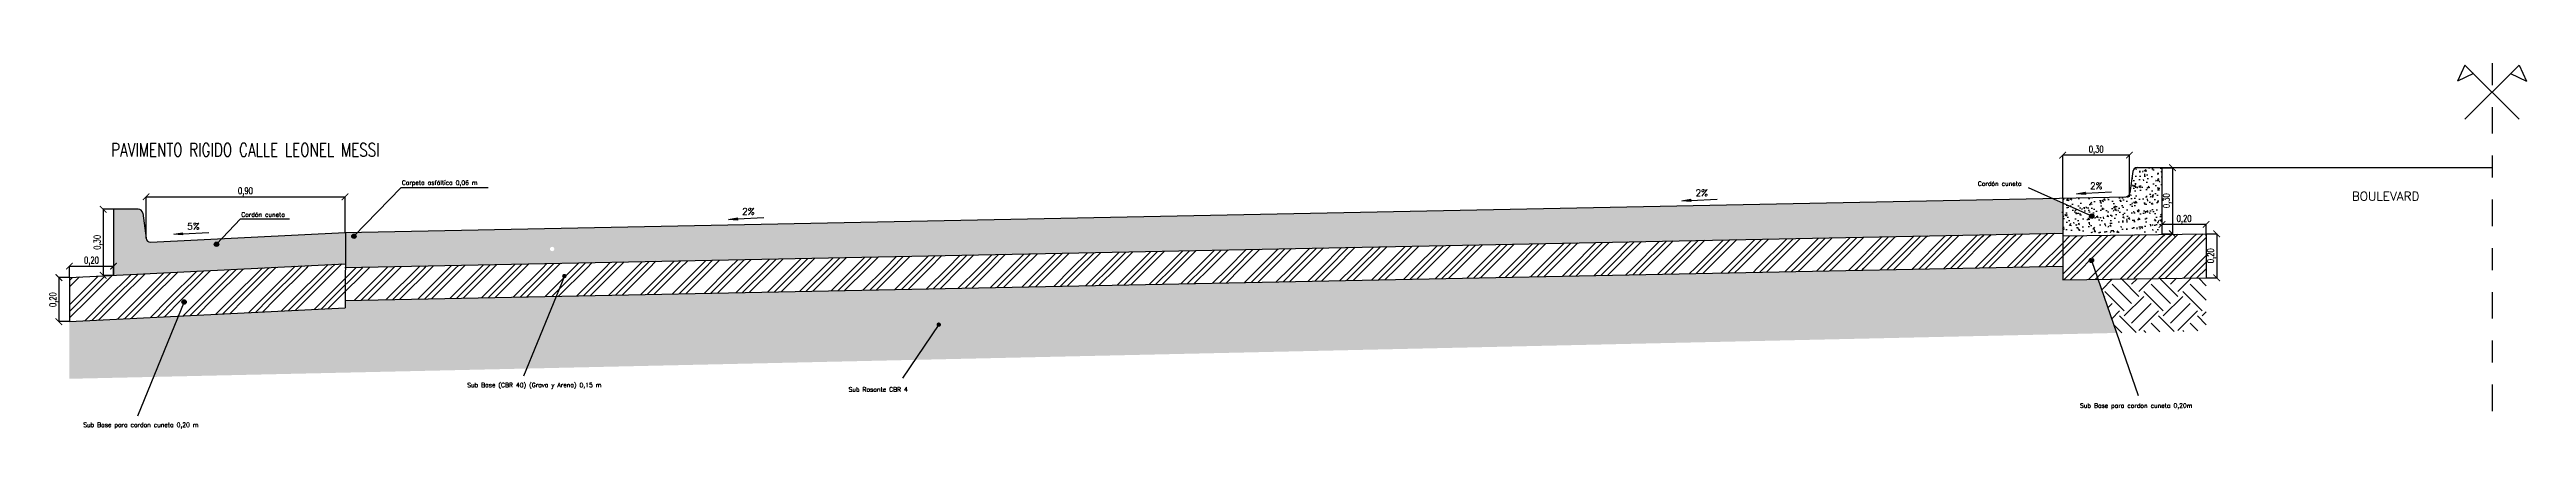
# Model space of a CAD drawing. Header units: metres. Extents: x 2615496 to 2632651, y 4927671 to 4929056.
# Drawn here: x 2629401.91 to 2629413.15, y 4928256.63 to 4928258.35 of the extents above; entities that cross this region are included whole.
import ezdxf

# ---------------------------------------------------------------- set-up
doc = ezdxf.new("R2010")
doc.units = ezdxf.units.M
doc.header["$MEASUREMENT"] = 0
doc.linetypes.add('CENTRO2', pattern=[0.9, 0.6, -0.1, 0.1, -0.1])
for name, color, linetype in [('Detalle Hach detalle', 131, 'Continuous'), ('Detalle Separacion', 160, 'Continuous'), ('Detalle Texto', 51, 'Continuous'), ('Vereda', 3, 'Continuous')]:
    doc.layers.add(name, color=color, linetype=linetype)
doc.styles.add('ROMANS', font='romans.shx', dxfattribs={"width": 0.75})
doc.styles.get("Standard").update_dxf_attribs({"font": 'CALIBRI.TTF'})
doc.dimstyles.new('cotas urbano', dxfattribs={"dimtxt": 0.03, "dimasz": 0.03, "dimexe": 0, "dimexo": 0, "dimgap": 0.005, "dimtad": 1, "dimzin": 0, "dimtxsty": 'ROMANS', "dimblk": 'ARCHTICK', "dimcen": 1, "dimclrd": 256, "dimclre": 256, "dimclrt": 256, "dimaunit": 1, "dimadec": 3, "dimazin": 0, "dimtfac": 1, "dimtix": 1, "dimtmove": 0, "dimatfit": 3, "dimldrblk": 'OBLIQUE', "dimfxl": 0, "dimlwd": -1, "dimlwe": -1, "dimarcsym": 0})
pattern_1 = [(45, (0, 0), (0.1414213562373, -9e-18), [0.2]), (45, (0.03, 0), (0.1414213562373, -9e-18), [0.2]), (45, (0.06, 0), (0.1414213562373, -9e-18), [0.2])]
pattern_2 = [(45, (0, 0), (1e-17, 0.1767766952966), [0.125, -0.125]), (45, (-0.03315, 0.03315), (1e-17, 0.1767766952966), [0.125, -0.125]), (45, (-0.06629, 0.06629), (1e-17, 0.1767766952966), [0.125, -0.125]), (135, (-0.06629, 0.08839), (-0.1767766952966, 3e-17), [0.125, -0.125]), (135, (-0.03315, 0.12153), (-0.1767766952966, 3e-17), [0.125, -0.125]), (135, (1e-17, 0.15468), (-0.1767766952966, 3e-17), [0.125, -0.125])]

msp = doc.modelspace()

# ---------------------------------------------------------------- texts
at = {"layer": 'Detalle Texto', "insert": (2629402.1852, 4928257.92908), "char_height": 0.06, "attachment_point": 1, "style": 'ROMANS'}
msp.add_mtext_dynamic_manual_height_columns('PAVIMENTO RIGIDO CALLE LEONEL MESSI', width=2.2245187, gutter_width=12.5, heights=[0], dxfattribs=at)
at = {"layer": 'Detalle Texto'}
for s, width, insert, char_height, attachment_point in [('{\\Fromans|c0;Carpeta asfáltica 0,06 m}', 0.6565898, (2629403.50506, 4928257.75996), 0.02, 1), ('{\\Fromans|c0;2%}', 0.0719369, (2629409.37783, 4928257.71824), 0.03, 1), ('{\\Fromans|c0;Cordón cuneta}', 0.3355792, (2629410.65982, 4928257.75583), 0.02, 1), ('{\\Fromans|c0;2%}', 0.0719369, (2629411.16907, 4928257.75071), 0.03, 1), ('{\\Fromans|c0;BOULEVARD}', 0.8584807, (2629412.66436, 4928257.70842), 0.04, 3), ('{\\Fromans|c0;Cordón cuneta}', 0.3355792, (2629402.776, 4928257.61516), 0.02, 1), ('{\\Fromans|c0;2%}', 0.0719369, (2629405.04985, 4928257.63415), 0.03, 1), ('{\\Fromans|c0;5%}', 0.0719369, (2629402.53041, 4928257.5668), 0.03, 1), ('{\\Fromans|c0;Sub Base (CBR 40) (Grava y Arena) 0,15 m}', 0.8584807, (2629403.80168, 4928256.84094), 0.02, 1), ('{\\Fromans|c0;Sub Rasante CBR 4}', 0.8584807, (2629405.533, 4928256.82095), 0.02, 1), ('{\\Fromans|c0;Sub Base para cordon cuneta 0,20m}', 0.8584807, (2629411.6335, 4928256.74772), 0.02, 3), ('{\\Fromans|c0;Sub Base para cordon cuneta 0,20 m}', 0.8584807, (2629402.05831, 4928256.66044), 0.02, 1)]:
    msp.add_mtext_dynamic_manual_height_columns(s, width=width, gutter_width=12.5, heights=[0], dxfattribs=dict(at, insert=insert, char_height=char_height, attachment_point=attachment_point))

# ---------------------------------------------------------------- blocks, each defined once
blk = doc.blocks.new('_ArchTick')
at = {"color": 0, "linetype": 'ByBlock', "const_width": 0.15}
blk.add_lwpolyline([(-0.5, -0.5), (0.5, 0.5)], dxfattribs=at)
blk = doc.blocks.new('*D37')
at = {"layer": 'Defpoints', "color": 0}
for p in [(2629401.996, 4928257.319), (2629401.948, 4928257.119), (2629401.996, 4928257.119)]:
    blk.add_point(p, dxfattribs=at)
at = {"layer": 'Detalle Texto'}
for p, q in [((2629401.996, 4928257.319), (2629401.948, 4928257.319)), ((2629401.948, 4928257.319), (2629401.948, 4928257.119)), ((2629401.996, 4928257.119), (2629401.948, 4928257.119))]:
    blk.add_line(p, q, dxfattribs=at)
at = {"layer": 'Detalle Texto', "xscale": 0.03, "yscale": 0.03, "zscale": 0.03}
for p, rotation in [((2629401.948, 4928257.319), 90), ((2629401.948, 4928257.119), 270)]:
    blk.add_blockref('_ArchTick', p, dxfattribs=dict(at, rotation=rotation))
at = {"layer": 'Detalle Texto', "insert": (2629401.925, 4928257.219), "char_height": 0.03, "attachment_point": 5, "rotation": 90, "style": 'ROMANS'}
blk.add_mtext('0,20', dxfattribs=at)
blk = doc.blocks.new('_Oblique')
at = {"color": 0, "linetype": 'ByBlock', "lineweight": -2}
blk.add_line((-0.5, -0.5), (0.5, 0.5), dxfattribs=at)
blk = doc.blocks.new('*D38')
at = {"layer": 'Defpoints', "color": 0}
for p in [(2629402.196, 4928257.371), (2629401.996, 4928257.319), (2629402.196, 4928257.329)]:
    blk.add_point(p, dxfattribs=at)
at = {"layer": 'Detalle Texto'}
for p, q in [((2629401.996, 4928257.319), (2629401.996, 4928257.371)), ((2629401.996, 4928257.371), (2629402.196, 4928257.371)), ((2629402.196, 4928257.329), (2629402.196, 4928257.371))]:
    blk.add_line(p, q, dxfattribs=at)
at = {"layer": 'Detalle Texto', "xscale": 0.03, "yscale": 0.03, "zscale": 0.03, "rotation": 180}
blk.add_blockref('_ArchTick', (2629401.996, 4928257.371), dxfattribs=at)
at = {"layer": 'Detalle Texto', "xscale": 0.03, "yscale": 0.03, "zscale": 0.03}
blk.add_blockref('_ArchTick', (2629402.196, 4928257.371), dxfattribs=at)
at = {"layer": 'Detalle Texto', "insert": (2629402.096, 4928257.394), "char_height": 0.03, "attachment_point": 5, "style": 'ROMANS'}
blk.add_mtext('0,20', dxfattribs=at)
blk = doc.blocks.new('*D39')
at = {"layer": 'Defpoints', "color": 0}
for p in [(2629402.196, 4928257.629), (2629402.149, 4928257.329), (2629402.196, 4928257.329)]:
    blk.add_point(p, dxfattribs=at)
at = {"layer": 'Detalle Texto'}
for p, q in [((2629402.196, 4928257.629), (2629402.149, 4928257.629)), ((2629402.149, 4928257.629), (2629402.149, 4928257.329)), ((2629402.196, 4928257.329), (2629402.149, 4928257.329))]:
    blk.add_line(p, q, dxfattribs=at)
at = {"layer": 'Detalle Texto', "xscale": 0.03, "yscale": 0.03, "zscale": 0.03}
for p, rotation in [((2629402.149, 4928257.629), 90), ((2629402.149, 4928257.329), 270)]:
    blk.add_blockref('_ArchTick', p, dxfattribs=dict(at, rotation=rotation))
at = {"layer": 'Detalle Texto', "insert": (2629402.126, 4928257.479), "char_height": 0.03, "attachment_point": 5, "rotation": 90, "style": 'ROMANS'}
blk.add_mtext('0,30', dxfattribs=at)
blk = doc.blocks.new('*D40')
at = {"layer": 'Defpoints', "color": 0}
for p in [(2629403.247, 4928257.686), (2629402.344, 4928257.498), (2629403.247, 4928257.524)]:
    blk.add_point(p, dxfattribs=at)
at = {"layer": 'Detalle Texto'}
for p, q in [((2629402.344, 4928257.498), (2629402.344, 4928257.686)), ((2629402.344, 4928257.686), (2629403.247, 4928257.686)), ((2629403.247, 4928257.524), (2629403.247, 4928257.686))]:
    blk.add_line(p, q, dxfattribs=at)
at = {"layer": 'Detalle Texto', "xscale": 0.03, "yscale": 0.03, "zscale": 0.03, "rotation": 180}
blk.add_blockref('_ArchTick', (2629402.344, 4928257.686), dxfattribs=at)
at = {"layer": 'Detalle Texto', "xscale": 0.03, "yscale": 0.03, "zscale": 0.03}
blk.add_blockref('_ArchTick', (2629403.247, 4928257.686), dxfattribs=at)
at = {"layer": 'Detalle Texto', "insert": (2629402.795, 4928257.709), "char_height": 0.03, "attachment_point": 5, "style": 'ROMANS'}
blk.add_mtext('0,90', dxfattribs=at)
blk = doc.blocks.new('*D41')
at = {"layer": 'Defpoints', "color": 0}
for p in [(2629411.696, 4928257.518), (2629411.696, 4928257.318), (2629411.744, 4928257.318)]:
    blk.add_point(p, dxfattribs=at)
at = {"layer": 'Detalle Texto'}
for p, q in [((2629411.696, 4928257.518), (2629411.744, 4928257.518)), ((2629411.744, 4928257.518), (2629411.744, 4928257.318)), ((2629411.696, 4928257.318), (2629411.744, 4928257.318))]:
    blk.add_line(p, q, dxfattribs=at)
at = {"layer": 'Detalle Texto', "xscale": 0.03, "yscale": 0.03, "zscale": 0.03}
for p, rotation in [((2629411.744, 4928257.518), 90), ((2629411.744, 4928257.318), 270)]:
    blk.add_blockref('_ArchTick', p, dxfattribs=dict(at, rotation=rotation))
at = {"layer": 'Detalle Texto', "insert": (2629411.721, 4928257.418), "char_height": 0.03, "attachment_point": 5, "rotation": 90, "style": 'ROMANS'}
blk.add_mtext('0,20', dxfattribs=at)
blk = doc.blocks.new('*D34')
at = {"layer": 'Defpoints', "color": 0}
for p in [(2629411.496, 4928257.56), (2629411.496, 4928257.515), (2629411.696, 4928257.508)]:
    blk.add_point(p, dxfattribs=at)
at = {"layer": 'Detalle Texto'}
for p, q in [((2629411.496, 4928257.515), (2629411.496, 4928257.56)), ((2629411.696, 4928257.56), (2629411.496, 4928257.56)), ((2629411.696, 4928257.508), (2629411.696, 4928257.56))]:
    blk.add_line(p, q, dxfattribs=at)
at = {"layer": 'Detalle Texto', "xscale": 0.03, "yscale": 0.03, "zscale": 0.03, "rotation": 180}
blk.add_blockref('_ArchTick', (2629411.496, 4928257.56), dxfattribs=at)
at = {"layer": 'Detalle Texto', "xscale": 0.03, "yscale": 0.03, "zscale": 0.03}
blk.add_blockref('_ArchTick', (2629411.696, 4928257.56), dxfattribs=at)
at = {"layer": 'Detalle Texto', "insert": (2629411.596, 4928257.583), "char_height": 0.03, "attachment_point": 5, "style": 'ROMANS'}
blk.add_mtext('0,20', dxfattribs=at)
blk = doc.blocks.new('*D42')
at = {"layer": 'Defpoints', "color": 0}
for p in [(2629411.496, 4928257.818), (2629411.496, 4928257.518), (2629411.543, 4928257.518)]:
    blk.add_point(p, dxfattribs=at)
at = {"layer": 'Detalle Texto'}
for p, q in [((2629411.496, 4928257.818), (2629411.543, 4928257.818)), ((2629411.543, 4928257.818), (2629411.543, 4928257.518)), ((2629411.496, 4928257.518), (2629411.543, 4928257.518))]:
    blk.add_line(p, q, dxfattribs=at)
at = {"layer": 'Detalle Texto', "xscale": 0.03, "yscale": 0.03, "zscale": 0.03}
for p, rotation in [((2629411.543, 4928257.818), 90), ((2629411.543, 4928257.518), 270)]:
    blk.add_blockref('_ArchTick', p, dxfattribs=dict(at, rotation=rotation))
at = {"layer": 'Detalle Texto', "insert": (2629411.52, 4928257.668), "char_height": 0.03, "attachment_point": 5, "rotation": 90, "style": 'ROMANS'}
blk.add_mtext('0,30', dxfattribs=at)
blk = doc.blocks.new('*D35')
at = {"layer": 'Defpoints', "color": 0}
for p in [(2629411.045, 4928257.875), (2629411.045, 4928257.682), (2629411.348, 4928257.686)]:
    blk.add_point(p, dxfattribs=at)
at = {"layer": 'Detalle Texto'}
for p, q in [((2629411.045, 4928257.682), (2629411.045, 4928257.875)), ((2629411.348, 4928257.875), (2629411.045, 4928257.875)), ((2629411.348, 4928257.686), (2629411.348, 4928257.875))]:
    blk.add_line(p, q, dxfattribs=at)
at = {"layer": 'Detalle Texto', "xscale": 0.03, "yscale": 0.03, "zscale": 0.03, "rotation": 180}
blk.add_blockref('_ArchTick', (2629411.045, 4928257.875), dxfattribs=at)
at = {"layer": 'Detalle Texto', "xscale": 0.03, "yscale": 0.03, "zscale": 0.03}
blk.add_blockref('_ArchTick', (2629411.348, 4928257.875), dxfattribs=at)
at = {"layer": 'Detalle Texto', "insert": (2629411.197, 4928257.898), "char_height": 0.03, "attachment_point": 5, "style": 'ROMANS'}
blk.add_mtext('0,30', dxfattribs=at)

# ---------------------------------------------------------------- dimensions: what is measured, and where the dimension line sits
at = {"layer": 'Detalle Texto'}
dim = msp.add_linear_dim(base=(2629411.04528, 4928257.87466), p1=(2629411.34809, 4928257.68648), p2=(2629411.04528, 4928257.68242), angle=180, dimstyle='cotas urbano', dxfattribs=at)
dim.commit()
dim.dimension.update_dxf_attribs({"geometry": '*D35', "text_midpoint": (2629411.19669, 4928257.87466), "dimtype": 160})
for base, p1, p2, angle, picture, middle in [((2629411.54257, 4928257.51822), (2629411.49566, 4928257.81822), (2629411.49566, 4928257.51822), 90, '*D42', (2629411.51971, 4928257.66822)), ((2629402.14924, 4928257.32937), (2629402.19614, 4928257.62937), (2629402.19614, 4928257.32937), 90, '*D39', (2629402.12638, 4928257.47937)), ((2629411.49566, 4928257.56028), (2629411.69566, 4928257.50822), (2629411.49566, 4928257.51545), 180, '*D34', (2629411.59566, 4928257.58314)), ((2629411.74368, 4928257.31823), (2629411.69566, 4928257.51822), (2629411.69635, 4928257.31823), 90, '*D41', (2629411.72083, 4928257.41823)), ((2629401.94812, 4928257.11937), (2629401.99614, 4928257.31937), (2629401.99614, 4928257.11937), 90, '*D37', (2629401.92526, 4928257.21937))]:
    dim = msp.add_linear_dim(base=base, p1=p1, p2=p2, angle=angle, dimstyle='cotas urbano', dxfattribs=at)
    dim.commit()
    dim.dimension.update_dxf_attribs({"geometry": picture, "text_midpoint": middle})
dim = msp.add_linear_dim(base=(2629403.24714, 4928257.6858), p1=(2629402.34371, 4928257.49762), p2=(2629403.24714, 4928257.52442), dimstyle='cotas urbano', dxfattribs=at)
dim.commit()
dim.dimension.update_dxf_attribs({"geometry": '*D40', "text_midpoint": (2629402.79543, 4928257.6858), "dimtype": 160})
dim = msp.add_linear_dim(base=(2629402.19614, 4928257.37142), p1=(2629401.99614, 4928257.31937), p2=(2629402.19614, 4928257.32937), dimstyle='cotas urbano', dxfattribs=at)
dim.commit()
dim.dimension.update_dxf_attribs({"geometry": '*D38', "text_midpoint": (2629402.09614, 4928257.39428)})

# ---------------------------------------------------------------- hatches: boundary and pattern name
at = {"layer": 'Detalle Hach detalle'}
h = msp.add_hatch(dxfattribs=at)
h.set_pattern_fill('AR-CONC', color=256, scale=0.01, style=0)
h.set_pattern_definition([(50, (16.68683, 0.02822), (0.0717260182601, -0.00627521349826), [0.0075, -0.0825]), (355, (16.68683, 0.02822), (-0.0138751333613, 0.07521921337), [0.006, -0.066]), (100.4514, (16.692806, 0.027695), (0.0578509381714, 0.0689439542061), [0.006374019, -0.0701142112]), (46.1842, (16.68683, 0.04822), (0.1067241048626, -0.0165519014329), [0.01125, -0.12375]), (96.6356, (16.69572, 0.04684), (0.0934662705549, 0.09741178709), [0.0095610288, -0.1051713]), (351.1842, (16.68683, 0.04822), (0.0934661945134, 0.0974118600925), [0.009, -0.099]), (21, (16.69683, 0.04322), (0.05969070521185, -0.04026188906653), [0.0075, -0.0825]), (326, (16.69683, 0.04322), (0.0243315331922, 0.0725150045047), [0.006, -0.066]), (71.4514, (16.7018, 0.03986), (0.08402226285815, 0.032253049671), [0.006374019, -0.0701142112]), (37.5, (16.686829, 0.028218), (0.00121598553173, 0.03328938538313), [0, -0.0652, 0, -0.067, 0, -0.06625]), (7.5, (16.68683, 0.028218), (0.02630695374421, 0.03944117118824), [0, -0.0382, 0, -0.0637, 0, -0.02525]), (327.5, (16.664529, 0.028218), (0.05338224361724, -0.00225548717344), [0, -0.025, 0, -0.078, 0, -0.1035]), (317.5, (16.65453, 0.02822), (0.05831861693424, 0.01001049823323), [0, -0.0325, 0, -0.0518, 0, -0.0735])])
h.paths.add_polyline_path([(2629411.49566, 4928257.81822), (2629411.38317, 4928257.81822), (2629411.37403, 4928257.81601), (2629411.36722, 4928257.8103), (2629411.36335, 4928257.80087), (2629411.3503, 4928257.70342, -0.34812325), (2629411.33243, 4928257.68617), (2629411.04528, 4928257.68042), (2629411.0438, 4928257.52373), (2629411.49566, 4928257.52373)])
h = msp.add_hatch(dxfattribs=at)
h.set_pattern_fill('AR-CONC', color=256, scale=0.01, style=0)
h.set_pattern_definition([(50, (0, 0), (0.0717260182601, -0.00627521349826), [0.0075, -0.0825]), (355, (0, 0), (-0.0138751333613, 0.07521921337), [0.006, -0.066]), (100.4514, (0.00598, -0.00052), (0.0578509381714, 0.0689439542061), [0.006374019, -0.0701142112]), (46.1842, (0, 0.02), (0.1067241048626, -0.0165519014329), [0.01125, -0.12375]), (96.6356, (0.00889, 0.01862), (0.0934662705549, 0.09741178709), [0.0095610288, -0.1051713]), (351.1842, (0, 0.02), (0.0934661945134, 0.0974118600925), [0.009, -0.099]), (21, (0.01, 0.015), (0.05969070521185, -0.04026188906653), [0.0075, -0.0825]), (326, (0.01, 0.015), (0.0243315331922, 0.0725150045047), [0.006, -0.066]), (71.4514, (0.014974, 0.011645), (0.08402226285815, 0.032253049671), [0.006374019, -0.0701142112]), (37.5, (0, 0), (0.00121598553173, 0.03328938538313), [0, -0.0652, 0, -0.067, 0, -0.06625]), (7.5, (0, 0), (0.02630695374421, 0.03944117118824), [0, -0.0382, 0, -0.0637, 0, -0.02525]), (327.5, (-0.0223, 0), (0.05338224361724, -0.00225548717344), [0, -0.025, 0, -0.078, 0, -0.1035]), (317.5, (-0.0323, 0), (0.05831861693424, 0.01001049823323), [0, -0.0325, 0, -0.0518, 0, -0.0735])])
h.paths.add_polyline_path([(2629403.24885, 4928257.52449), (2629403.24849, 4928257.52448), (2629402.68817, 4928257.49647), (2629402.67032, 4928257.47759, -0.20620189), (2629402.67345, 4928257.47032, -1), (2629402.65345, 4928257.47032, -0.65809722), (2629402.67032, 4928257.47759), (2629402.68817, 4928257.49647), (2629402.36453, 4928257.48029, -0.39022436), (2629402.34371, 4928257.49762), (2629402.32846, 4928257.61201, 0.37590196), (2629402.30863, 4928257.62937), (2629402.19614, 4928257.62937), (2629402.19614, 4928257.32937), (2629403.24845, 4928257.38198)])
h.paths.add_polyline_path([(2629404.17705, 4928257.44887, -0.66297432), (2629404.19402, 4928257.45604), (2629404.28057, 4928257.54513), (2629403.30574, 4928257.52563), (2629403.29429, 4928257.51379, -0.20324197), (2629403.29734, 4928257.5066, -1), (2629403.27734, 4928257.5066, -0.66217607), (2629403.29429, 4928257.51379), (2629403.30574, 4928257.52563), (2629403.24885, 4928257.52449), (2629403.24845, 4928257.38198), (2629403.2484, 4928257.36447), (2629411.04528, 4928257.52041), (2629411.04528, 4928257.65661), (2629410.99451, 4928257.67941), (2629404.28057, 4928257.54513), (2629404.19402, 4928257.45604, -0.20266439), (2629404.19705, 4928257.44887, -1)])
h = msp.add_hatch(dxfattribs=at)
h.set_pattern_fill('GOST_GROUND', color=256, scale=0.01, style=0)
h.set_pattern_definition(pattern_1)
h.paths.add_polyline_path([(2629403.24845, 4928257.38198), (2629401.99614, 4928257.31937), (2629401.99614, 4928257.11937), (2629402.49018, 4928257.14407), (2629402.51256, 4928257.19888, -0.30473624), (2629402.50634, 4928257.20814, -1), (2629402.52634, 4928257.20814, -0.53287686), (2629402.51256, 4928257.19888), (2629402.49018, 4928257.14407), (2629403.24788, 4928257.18195)])
h.paths.add_polyline_path([(2629411.04528, 4928257.37041), (2629411.04528, 4928257.52041), (2629403.2484, 4928257.36447), (2629403.24797, 4928257.21446)])
h = msp.add_hatch(dxfattribs=at)
h.set_pattern_fill('GOST_GROUND', color=256, scale=0.01, style=0)
h.set_pattern_definition(pattern_1)
edge = h.paths.add_edge_path()
edge.add_line((2629411.04528, 4928257.50922), (2629411.04528, 4928257.30922))
edge.add_line((2629411.04528, 4928257.30922), (2629411.205, 4928257.31143))
edge.add_line((2629411.205, 4928257.31143), (2629411.17873, 4928257.38754))
edge.add_arc((2629411.17546, 4928257.39699), 0.01, 180, 289.041624, ccw=False)
edge.add_arc((2629411.17546, 4928257.39699), 0.01, 0, 180, ccw=False)
edge.add_arc((2629411.17546, 4928257.39699), 0.01, -70.958376, 0, ccw=False)
edge.add_line((2629411.17873, 4928257.38754), (2629411.205, 4928257.31143))
edge.add_line((2629411.205, 4928257.31143), (2629411.69566, 4928257.31822))
edge.add_line((2629411.69566, 4928257.31822), (2629411.69566, 4928257.51822))
edge.add_line((2629411.69566, 4928257.51822), (2629411.04528, 4928257.50922))
h = msp.add_hatch(dxfattribs=at)
h.set_pattern_fill('EARTH', color=256, scale=0.5, angle=45, style=0)
h.set_pattern_definition(pattern_2)
h.paths.add_polyline_path([(2629411.205, 4928257.31143), (2629411.04597, 4928257.30923), (2629411.04528, 4928257.37041), (2629403.24797, 4928257.21446), (2629403.24788, 4928257.18195), (2629402.49018, 4928257.14407), (2629402.37744, 4928256.86791), (2629411.28919, 4928257.0675)])
h.paths.add_polyline_path([(2629402.49018, 4928257.14407), (2629401.99614, 4928257.11937), (2629401.99614, 4928256.85937), (2629402.37744, 4928256.86791)])
h = msp.add_hatch(dxfattribs=at)
h.set_pattern_fill('EARTH', color=256, scale=0.5, angle=45, style=0)
h.set_pattern_definition(pattern_2)
h.paths.add_polyline_path([(2629411.69635, 4928257.31823), (2629411.205, 4928257.31143), (2629411.28919, 4928257.0675), (2629411.69566, 4928257.0766)])
at = {"layer": 'Detalle Texto'}
for points in [[(2629411.14773, 4928257.70181), (2629411.14748, 4928257.7068), (2629411.10778, 4928257.69981), (2629411.14798, 4928257.69682)], [(2629409.35649, 4928257.66934), (2629409.35624, 4928257.67434), (2629409.31654, 4928257.66734), (2629409.35674, 4928257.66435)], [(2629411.16663, 4928257.59762, -1), (2629411.18663, 4928257.59762, -1)], [(2629402.50907, 4928257.5179), (2629402.50882, 4928257.5229), (2629402.46912, 4928257.51591), (2629402.50932, 4928257.51291)], [(2629403.29734, 4928257.5066, 1), (2629403.27734, 4928257.5066, 1)], [(2629405.02851, 4928257.58525), (2629405.02826, 4928257.59025), (2629404.98856, 4928257.58325), (2629405.02876, 4928257.58026)], [(2629402.67345, 4928257.47032, 1), (2629402.65345, 4928257.47032, 1)], [(2629411.16546, 4928257.39699, -1), (2629411.18546, 4928257.39699, -1)], [(2629404.25267, 4928257.32589, 1), (2629404.23267, 4928257.32589, 1)], [(2629402.52634, 4928257.20814, 1), (2629402.50634, 4928257.20814, 1)], [(2629405.95237, 4928257.10534, 1), (2629405.93237, 4928257.10534, 1)]]:
    msp.add_hatch(color=256, dxfattribs=at).paths.add_polyline_path(points)

# ---------------------------------------------------------------- linework, layer by layer
at = {"layer": 'Detalle Separacion'}
for p, q in [((2629411.36335, 4928257.80087), (2629411.3503, 4928257.70343)), ((2629411.38317, 4928257.81822), (2629411.49566, 4928257.81822)), ((2629411.49566, 4928257.81822), (2629411.49566, 4928257.51822)), ((2629411.49566, 4928257.81822), (2629412.99566, 4928257.81822)), ((2629402.30863, 4928257.62937), (2629402.19614, 4928257.62937)), ((2629402.19614, 4928257.62937), (2629402.19614, 4928257.32937)), ((2629402.32846, 4928257.61201), (2629402.34371, 4928257.49762)), ((2629403.2469, 4928257.52445), (2629411.33243, 4928257.68617)), ((2629411.04528, 4928257.68043), (2629411.04597, 4928257.30923)), ((2629402.36453, 4928257.48029), (2629403.24714, 4928257.52442)), ((2629403.2469, 4928257.36444), (2629411.04528, 4928257.52041)), ((2629403.24885, 4928257.5245), (2629403.24788, 4928257.18195)), ((2629411.04528, 4928257.50922), (2629411.69566, 4928257.51822)), ((2629401.99614, 4928257.31937), (2629403.24714, 4928257.38192)), ((2629403.2469, 4928257.21444), (2629411.04528, 4928257.37041)), ((2629411.04528, 4928257.30922), (2629411.69566, 4928257.31822)), ((2629401.99614, 4928257.11937), (2629403.24714, 4928257.18192))]:
    msp.add_line(p, q, dxfattribs=at)
at = {"layer": 'Detalle Separacion', "linetype": 'CENTRO2'}
for p, q in [((2629411.49566, 4928257.81822), (2629411.4957, 4928257.51544)), ((2629402.19614, 4928257.62937), (2629402.19614, 4928257.32937)), ((2629411.69566, 4928257.51822), (2629411.69566, 4928257.31822)), ((2629401.99614, 4928257.31937), (2629401.99614, 4928257.11937))]:
    msp.add_line(p, q, dxfattribs=at)
at = {"layer": 'Detalle Separacion'}
for centre, start, end in [((2629411.38317, 4928257.79822), 90, 172.405357), ((2629402.30863, 4928257.60937), 7.594643, 90), ((2629411.33048, 4928257.70608), 275.597875, 352.405357), ((2629402.36353, 4928257.50026), 187.594643, 272.862405)]:
    msp.add_arc(centre, 0.02, start, end, dxfattribs=at)
at = {"layer": 'Detalle Texto'}
for p, q in [((2629412.87112, 4928258.28396), (2629412.83739, 4928258.21163)), ((2629412.87112, 4928258.28396), (2629413.11656, 4928258.03853)), ((2629413.11656, 4928258.28396), (2629412.87112, 4928258.03853)), ((2629413.11656, 4928258.28396), (2629413.15029, 4928258.21163)), ((2629412.90973, 4928258.24536), (2629412.83739, 4928258.21163)), ((2629413.07795, 4928258.24536), (2629413.15029, 4928258.21163)), ((2629403.28734, 4928257.5066), (2629403.50158, 4928257.7281)), ((2629403.50158, 4928257.7281), (2629403.89683, 4928257.7281)), ((2629411.17663, 4928257.59762), (2629410.88945, 4928257.7266)), ((2629411.10778, 4928257.69981), (2629411.14748, 4928257.7068)), ((2629411.14773, 4928257.70181), (2629411.14748, 4928257.7068)), ((2629411.14773, 4928257.70181), (2629411.26699, 4928257.70777)), ((2629409.31654, 4928257.66734), (2629409.35624, 4928257.67434)), ((2629409.35674, 4928257.66435), (2629409.31654, 4928257.66734)), ((2629409.35649, 4928257.66934), (2629409.35624, 4928257.67434)), ((2629409.35649, 4928257.66934), (2629409.47574, 4928257.67531)), ((2629409.35649, 4928257.66934), (2629409.35674, 4928257.66435)), ((2629411.14798, 4928257.69682), (2629411.10778, 4928257.69981)), ((2629411.14773, 4928257.70181), (2629411.14798, 4928257.69682)), ((2629402.46912, 4928257.51591), (2629402.50882, 4928257.5229)), ((2629402.50932, 4928257.51291), (2629402.46912, 4928257.51591)), ((2629402.50907, 4928257.5179), (2629402.50882, 4928257.5229)), ((2629402.50907, 4928257.5179), (2629402.62833, 4928257.52387)), ((2629402.50907, 4928257.5179), (2629402.50932, 4928257.51291)), ((2629402.66345, 4928257.47032), (2629402.77252, 4928257.58568)), ((2629402.77252, 4928257.58568), (2629402.99464, 4928257.58568)), ((2629404.98856, 4928257.58325), (2629405.02826, 4928257.59025)), ((2629405.02876, 4928257.58026), (2629404.98856, 4928257.58325)), ((2629405.02851, 4928257.58525), (2629405.02826, 4928257.59025)), ((2629405.02851, 4928257.58525), (2629405.14777, 4928257.59122)), ((2629405.02851, 4928257.58525), (2629405.02876, 4928257.58026)), ((2629411.17546, 4928257.39699), (2629411.38721, 4928256.78347)), ((2629404.24267, 4928257.32589), (2629404.05717, 4928256.87153)), ((2629402.51634, 4928257.20814), (2629402.30459, 4928256.68948)), ((2629405.94237, 4928257.10534), (2629405.77713, 4928256.86213))]:
    msp.add_line(p, q, dxfattribs=at)
at = {"layer": 'Detalle Texto', "linetype": 'CENTRO2', "ltscale": 0.2}
msp.add_line((2629412.99566, 4928256.71312), (2629412.99566, 4928258.35461), dxfattribs=at)
at = {"layer": 'Detalle Texto'}
for centre in [(2629411.17663, 4928257.59762), (2629403.28734, 4928257.5066), (2629402.66345, 4928257.47032), (2629411.17546, 4928257.39699), (2629402.51634, 4928257.20814)]:
    msp.add_circle(centre, 0.01, dxfattribs=at)
at = {"layer": 'Vereda'}
msp.add_circle((2629366.20785, 4928258.29854), 68.12023, dxfattribs=at)

msp.set_redraw_order([(e.dxf.handle, doc.entitydb.next_handle()) for e in msp.query("TEXT MTEXT ATTDEF DIMENSION ARC_DIMENSION")])  # texts and dimensions are drawn at this point

doc.saveas('drawing.dxf')
